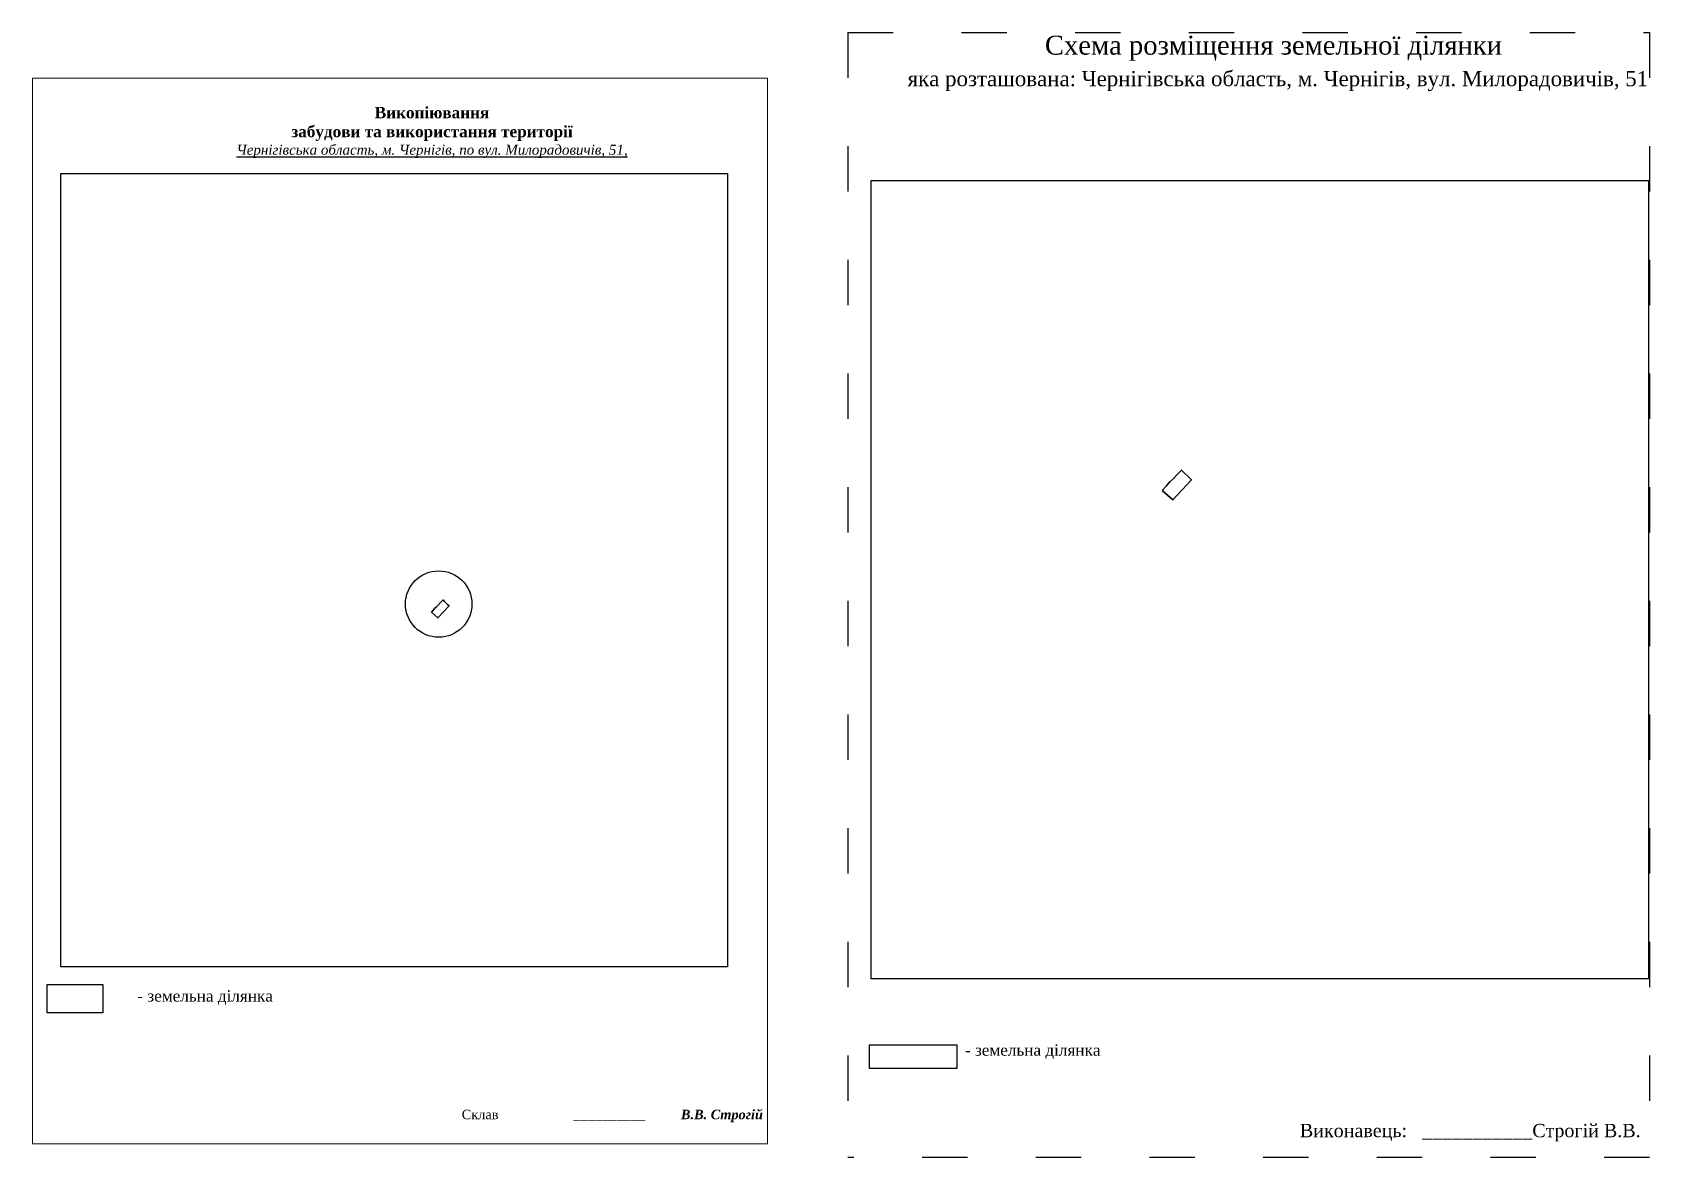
# Model space of a CAD drawing. Header units: millimetres. Extents: x 4212310 to 4215390, y 5701546 to 5702524.
# Drawn here: x 4212309.8 to 4212736.6, y 5701567.2 to 5701864.2 of the extents above; entities that cross this region are included whole.
import ezdxf
from ezdxf.enums import TextEntityAlignment as Align

# ---------------------------------------------------------------- set-up
doc = ezdxf.new("R2010")
doc.units = ezdxf.units.MM
doc.linetypes.add('ACAD_ISO03W100', pattern=[30, 12, -18])
for name, color, linetype in [('$PARCCEN', 1, 'Continuous'), ('LEP', 12, 'Continuous'), ('RILLYA_A', 1, 'Continuous')]:
    doc.layers.add(name, color=color, linetype=linetype)
doc.layers.add('zabudova', color=6, linetype='ACAD_ISO03W100', plot=False)
doc.layers.add('Схема_привязки', color=7, linetype='Continuous', lineweight=9)
doc.styles.add('grad', font='timesbd.ttf')
doc.styles.add('ROMANT', font='times.ttf')
doc.styles.get("Standard").update_dxf_attribs({"font": 'times.ttf'})
picture_1 = doc.add_image_def('image1.jpg', size_in_pixel=(669, 687))
picture_2 = doc.add_image_def('image2.jpg', size_in_pixel=(703, 837))

msp = doc.modelspace()

# ---------------------------------------------------------------- texts
at = {"ltscale": 0.3, "insert": (4212415.27, 5701844.51), "char_height": 3, "width": 200, "attachment_point": 2, "style": 'grad'}
msp.add_mtext('{\\fTimes New Roman|b1|i0|c204|p18;Викопіювання \\Pзабудови та використання території \\P\\fTimes New Roman|b0|i1|c204|p18;\\H0.875x;\\LЧернігівська область, м. Чернігів, по вул. Милорадовичів, 51, }', dxfattribs=at)
at = {"layer": 'RILLYA_A', "color": 7, "style": 'ROMANT'}
for s, height, p in [('Схема розміщення земельної ділянки ', 5, (4212638.28, 5701860.01)), ('Виконавець:   ___________Строгій В.В.', 3.5, (4212689.28, 5701573.85))]:
    msp.add_text(s, height=height, dxfattribs=at).set_placement(p, align=Align.MIDDLE)
for s, insert, char_height, width, attachment_point in [('{\\fTimes New Roman|b0|i0|c204|p18;яка розташована: Чернігівська область, м. Чернігів, вул. Милорадовичів, 51}', (4212638.5, 5701853.97), 4, 210, 2), ('{\\fTimes New Roman|b0|i0|c204|p18;- земельна ділянка }', (4212337.52, 5701611.37), 3, 170, 1), ('{\\fTimes New Roman|b0|i0|c204|p18;- земельна ділянка }', (4212555.93, 5701597.09), 3, 170, 1)]:
    msp.add_mtext(s, dxfattribs=dict(at, insert=insert, char_height=char_height, width=width, attachment_point=attachment_point))
at = {"layer": 'Схема_привязки', "insert": (4212462.86, 5701578.17), "char_height": 2.5, "width": 180, "attachment_point": 5}
msp.add_mtext('{\\fTimes New Roman|b0|i0|c204|p18;Склав                     __________          \\fTimes New Roman|b1|i1|c204|p18;В.В. Строгій}', dxfattribs=at)

# ---------------------------------------------------------------- linework, layer by layer
at = {"layer": '$PARCCEN', "lineweight": 30}
msp.add_circle((4212417.04, 5701713.29), 8.77, dxfattribs=at)
msp.add_lwpolyline([(4212313.75, 5701612.87), (4212328.42, 5701612.87), (4212328.42, 5701605.43), (4212313.75, 5701605.43)], close=True)
at = {"color": 5, "lineweight": 35}
for points in [[(4212608, 5701743.23, 0), (4212609.08, 5701744.48, 0), (4212609.39, 5701744.84, 0), (4212610.03, 5701745.52, 0), (4212610.75, 5701746.27, 0), (4212611.98, 5701747.53, 0), (4212613.07, 5701748.64, 0), (4212613.61, 5701748.11, 0), (4212615.1, 5701746.65, 0), (4212615.72, 5701746.04, 0), (4212610.79, 5701740.78, 0), (4212608, 5701743.23, 0)], [(4212415.14, 5701711.12, 0), (4212415.79, 5701711.87, 0), (4212415.97, 5701712.09, 0), (4212416.36, 5701712.5, 0), (4212416.79, 5701712.95, 0), (4212417.53, 5701713.71, 0), (4212418.18, 5701714.37, 0), (4212418.51, 5701714.05, 0), (4212419.4, 5701713.18, 0), (4212419.77, 5701712.81, 0), (4212416.82, 5701709.65, 0), (4212415.14, 5701711.12, 0)]]:
    msp.add_polyline3d(points, close=True, dxfattribs=at)
at = {"layer": 'LEP', "color": 7, "lineweight": 13}
for p, q in [((4212309.8, 5701570.83), (4212309.8, 5701852.13)), ((4212503.8, 5701852.13), (4212503.8, 5701570.83))]:
    msp.add_line(p, q, dxfattribs=at)
at = {"layer": 'LEP', "color": 0, "lineweight": 13}
for p, q in [((4212309.8, 5701852.13), (4212503.8, 5701852.13)), ((4212503.8, 5701570.83), (4212309.8, 5701570.83))]:
    msp.add_line(p, q, dxfattribs=at)
at = {"layer": 'RILLYA_A', "color": 1}
msp.add_lwpolyline([(4212530.74, 5701596.98), (4212553.77, 5701596.98), (4212553.77, 5701590.75), (4212530.74, 5701590.75)], close=True, dxfattribs=at)
at = {"layer": 'zabudova', "color": 0}
for p, q in [((4212525, 5701864.18), (4212736.62, 5701864.18)), ((4212525, 5701864.18), (4212525, 5701567.18)), ((4212736.62, 5701864.18), (4212736.62, 5701567.18)), ((4212736.62, 5701567.18), (4212525, 5701567.18))]:
    msp.add_line(p, q, dxfattribs=at)

msp.set_redraw_order([(e.dxf.handle, doc.entitydb.next_handle()) for e in msp.query("TEXT MTEXT ATTDEF DIMENSION ARC_DIMENSION")])  # texts and dimensions are drawn at this point

# ---------------------------------------------------------------- pictures from other files: only their frames are drawn
at = {"layer": '$PARCCEN'}
image = msp.add_image(picture_2, insert=(4212317.35, 5701617.56), size_in_units=(175.87, 209.39), dxfattribs=at)
image.dxf.flags = 7
at = {"layer": '$PARCCEN', "color": 0}
image = msp.add_image(picture_1, insert=(4212531.13, 5701614.35), size_in_units=(205.21, 210.73), dxfattribs=at)
image.dxf.flags = 7

doc.saveas('drawing.dxf')
